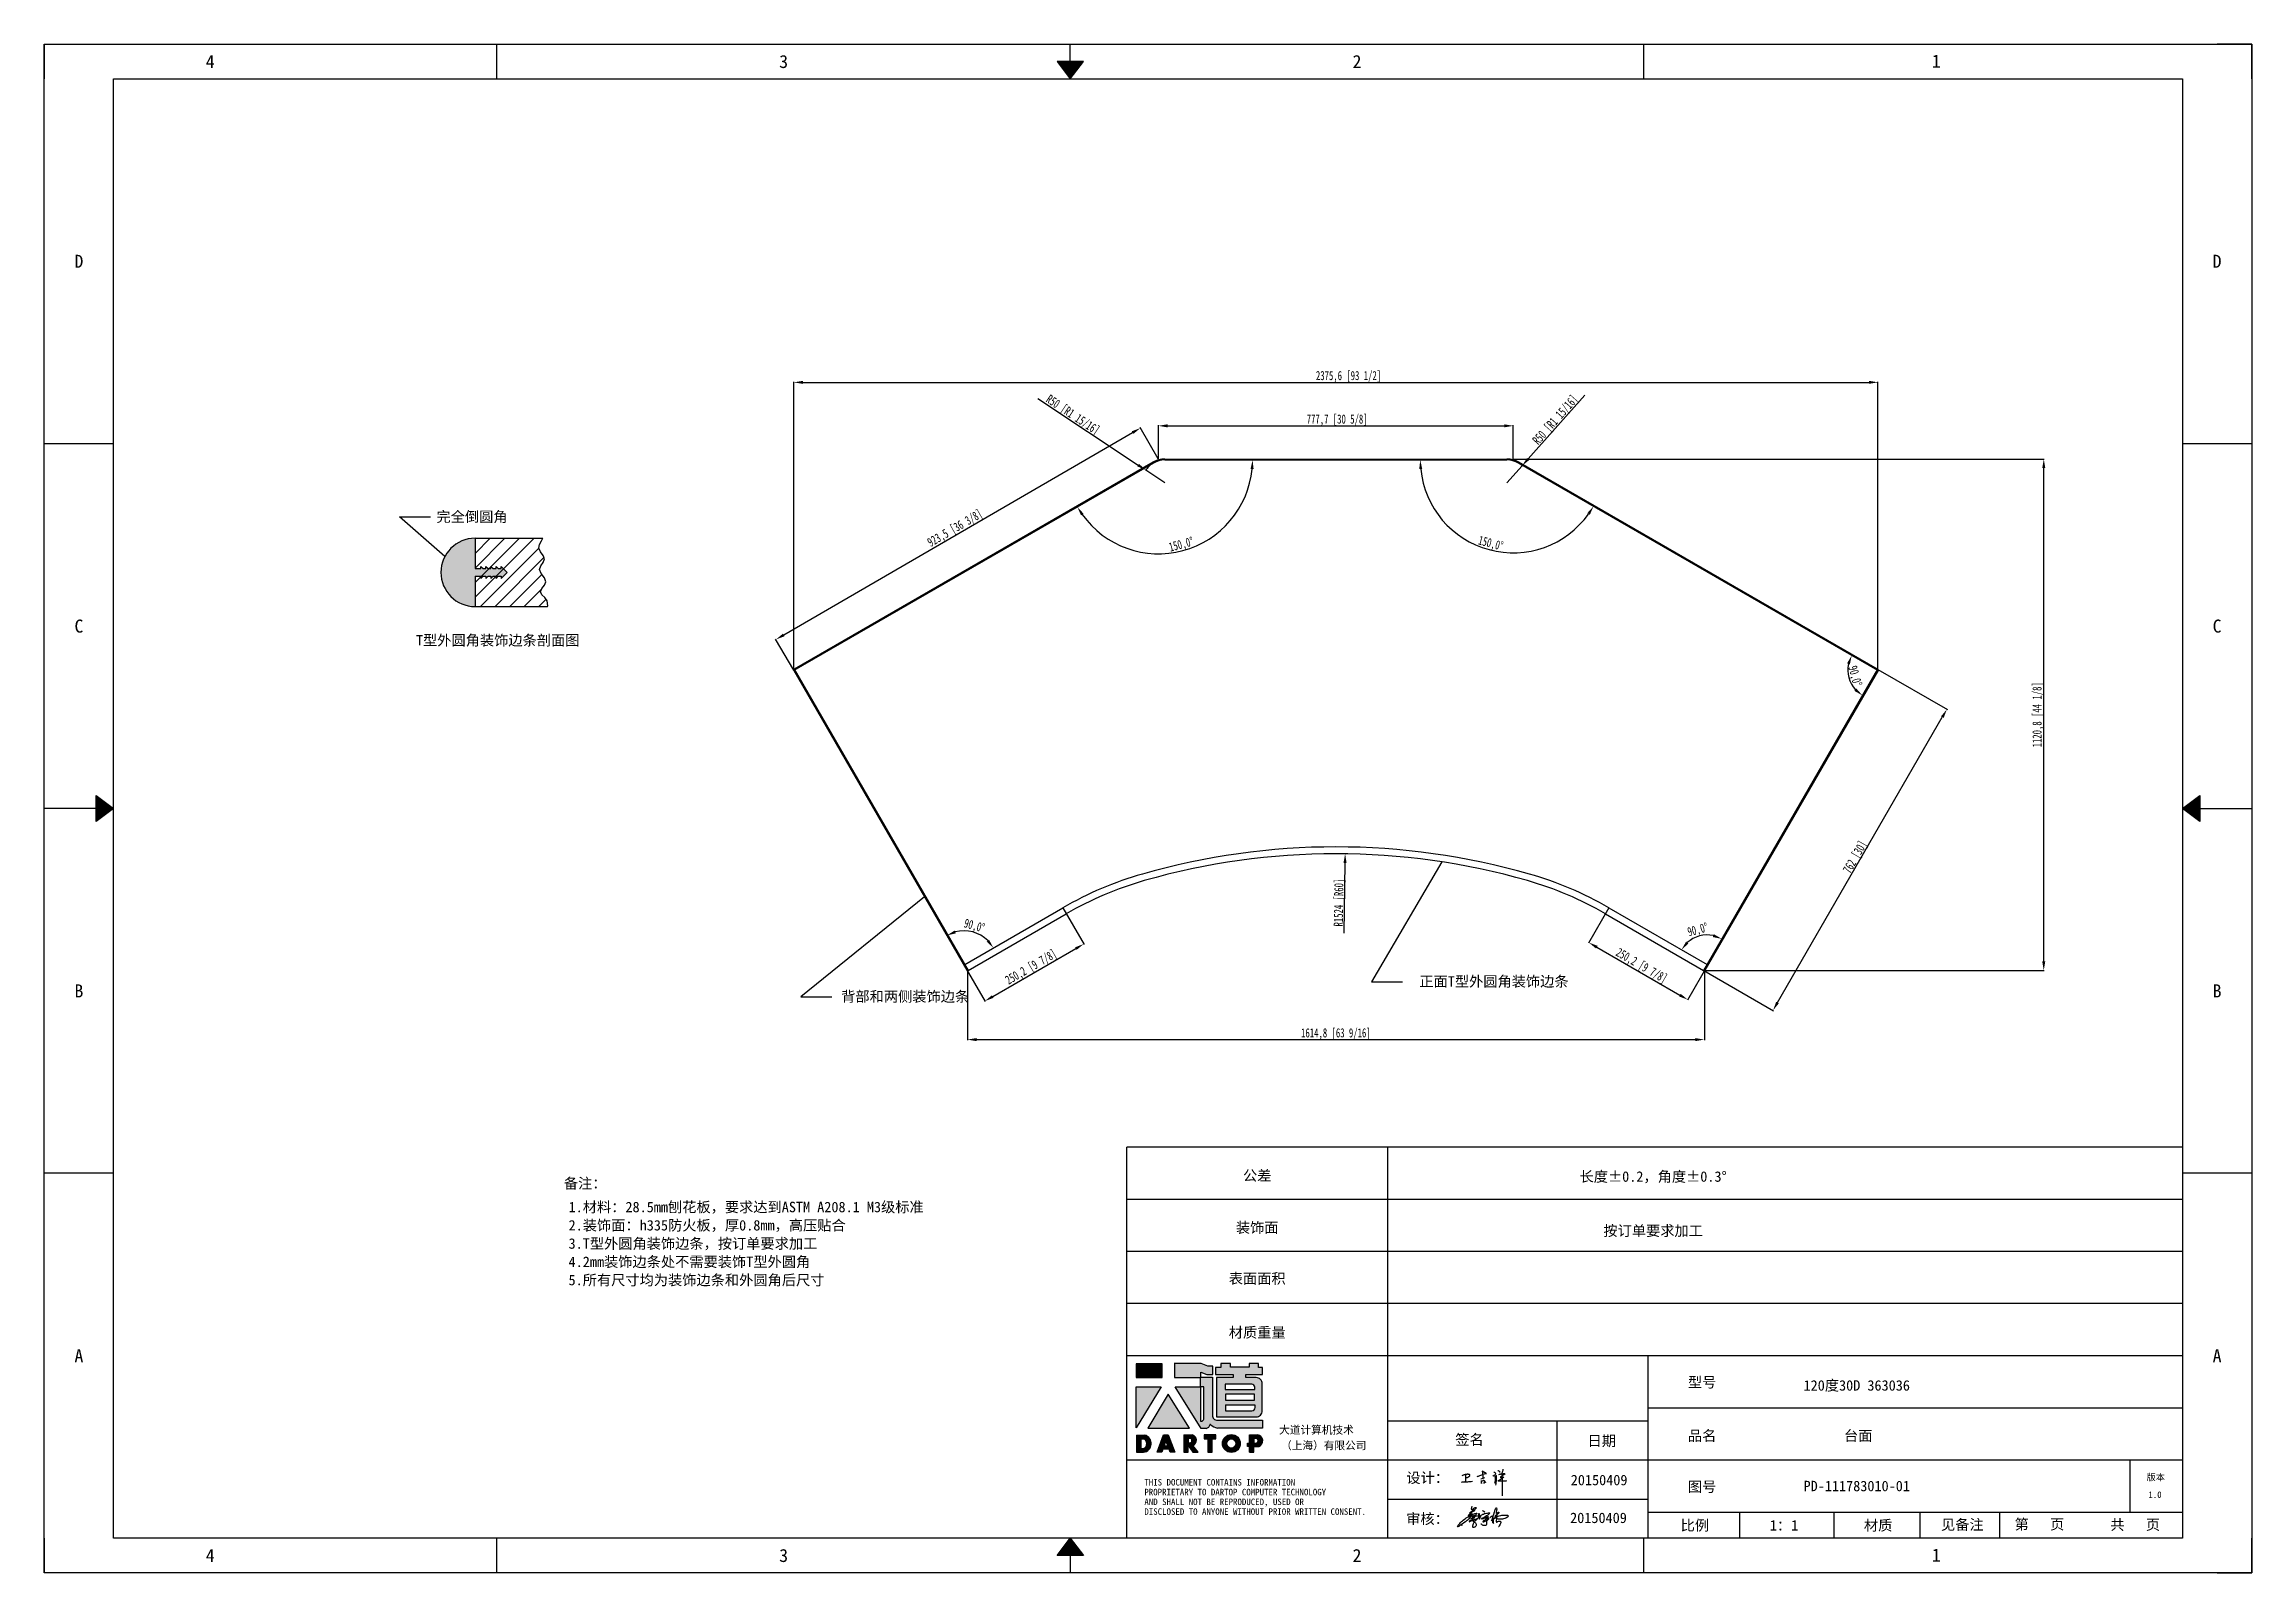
# Model space of a CAD drawing. Header units: inches. Extents: x 777 to 29406, y -38596 to 2393.
# Drawn here: x 24542 to 29380, y -38596 to -35246 of the extents above; entities that cross this region are included whole.
import ezdxf
from ezdxf.enums import TextEntityAlignment as Align

# ---------------------------------------------------------------- set-up
doc = ezdxf.new("R2010")
doc.units = ezdxf.units.IN
doc.header["$LTSCALE"] = 0.605
doc.header["$MEASUREMENT"] = 0
doc.header["$PDMODE"] = 3
doc.header["$PDSIZE"] = 0.25
doc.linetypes.add('DOT', pattern=[0.2, 0.1, -0.1])
doc.layers.get('0').update_dxf_attribs({"linetype": 'CONTINUOUS'})
doc.layers.get('Defpoints').update_dxf_attribs({"linetype": 'CONTINUOUS'})
for name, color, linetype in [('02-05848-001_DXF_HATCHING', 7, 'CONTINUOUS'), ('02-05848-001_DXF_TEXT', 7, 'CONTINUOUS'), ('02-05848-001DXF_CONTINUOUS_LINE', 7, 'CONTINUOUS'), ('4', 7, 'CONTINUOUS'), ('print', 30, 'CONTINUOUS')]:
    doc.layers.add(name, color=color, linetype=linetype)
doc.layers.add('dim', color=2, linetype='CONTINUOUS', lineweight=9)
doc.styles.add('Dartop', font='')
doc.styles.add('hzHT', font='simhei.ttf')
doc.styles.get("Standard").update_dxf_attribs({"font": 'txt', "width": 0.7})
doc.styles.get('Dartop').set_extended_font_data('FangSong_GB2312')
doc.dimstyles.new('ISO-25', dxfattribs={"dimtxt": 20, "dimasz": 20, "dimexe": 1.25, "dimexo": 0.625, "dimtad": 1, "dimdec": 1, "dimtxsty": 'Standard', "dimcen": 2.5, "dimadec": 0, "dimazin": 0, "dimtfac": 1, "dimtdec": 1, "dimtmove": 0, "dimatfit": 3, "dimfxl": 0, "dimarcsym": 0})
doc.dimstyles.get("Standard").update_dxf_attribs({"dimtxt": 0.1, "dimasz": 0.125, "dimexe": 0.18, "dimexo": 0.0625, "dimgap": 0.09, "dimtad": 0, "dimtih": 1, "dimtoh": 1, "dimdec": 3, "dimzin": 4, "dimdsep": 46, "dimtxsty": 'Standard', "dimblk": '_FILLED', "dimblk1": '_FILLED', "dimblk2": '_FILLED', "dimcen": 0.09, "dimadec": 0, "dimazin": 0, "dimtol": 1, "dimtp": 0.008, "dimtm": 0.008, "dimtfac": 1, "dimtdec": 3, "dimtofl": 0, "dimtmove": 0, "dimatfit": 3, "dimldrblk": '_FILLED', "dimfxl": 0, "dimtolj": 1, "dimtzin": 4, "dimarcsym": 0})

msp = doc.modelspace()

# ---------------------------------------------------------------- texts
at = {"color": 0}
for s, height, style, p in [('4', 28.55, 'Dartop', (24906.24, -35283.58)), ('3', 28.55, 'Dartop', (26162.62, -35283.58)), ('2', 28.55, 'Dartop', (27419, -35283.58)), ('1', 28.55, 'Dartop', (28688.4, -35282.68)), ('D', 28.55, 'Dartop', (24618.49, -35721.41)), ('D', 28.55, 'Dartop', (29303.58, -35721.41)), ('C', 28.55, 'Dartop', (24618.49, -36520.93)), ('C', 28.55, 'Dartop', (29303.58, -36520.93)), ('T型外圆角装饰边条剖面图', 22.8433, 'hzHT', (25536.16, -36551.94)), ('B', 28.55, 'Dartop', (24618.49, -37320.45)), ('B', 28.55, 'Dartop', (29303.58, -37320.45)), ('备注：', 22.843, 'hzHT', (25727.82, -37742.1)), ('公差', 22.843, 'hzHT', (27200.34, -37725.22)), ('长度%%P0.2，角度%%P0.3%%D', 22.8433, 'hzHT', (28067.89, -37727.28)), ('1.材料：28.5mm刨花板，要求达到ASTM A208.1 M3级标准', 22.8433, 'hzHT', (26080.51, -37794.08)), ('2.装饰面：h335防火板，厚0.8mm，高压贴合           ', 22.8433, 'hzHT', (26080.51, -37834.08)), ('装饰面', 22.843, 'hzHT', (27200.34, -37839.09)), ('3.T型外圆角装饰边条，按订单要求加工               ', 22.8433, 'hzHT', (26080.51, -37874.08)), ('按订单要求加工', 22.843, 'hzHT', (28067.89, -37846.06)), ('4.2mm装饰边条处不需要装饰T型外圆角                ', 22.8433, 'hzHT', (26080.51, -37914.08)), ('5.所有尺寸均为装饰边条和外圆角后尺寸              ', 22.8433, 'hzHT', (26080.51, -37954.08)), ('表面面积', 22.843, 'hzHT', (27200.34, -37950.76)), ('材质重量', 22.843, 'hzHT', (27200.34, -38069.01)), ('A', 28.55, 'Dartop', (24618.49, -38119.96)), ('A', 28.55, 'Dartop', (29303.58, -38119.96)), ('型号', 22.843, 'hzHT', (28175.23, -38178.07)), ('120度30D 363036', 22.8433, 'hzHT', (28513.98, -38185.07)), ('签名', 22.843, 'hzHT', (27665.49, -38303.71)), ('日期', 22.843, 'hzHT', (27955.34, -38306.52)), ('品名', 22.843, 'hzHT', (28175.23, -38295.34)), ('台面', 22.843, 'hzHT', (28517.17, -38295.34)), ('20150409', 22.843, 'hzHT', (27949.48, -38392.4)), ('图号', 22.843, 'hzHT', (28175.23, -38406.99)), ('PD-111783010-01', 22.8433, 'hzHT', (28513.98, -38405.5)), ('版本', 14.277, 'hzHT', (29169.22, -38386.3)), ('1.0', 14.277, 'Dartop', (29167.51, -38424.45)), ('20150409', 22.843, 'hzHT', (27948.12, -38475.28)), ('比例', 22.843, 'hzHT', (28159.3, -38491.76)), ('1：1', 22.843, 'hzHT', (28354.59, -38491.76)), ('材质', 22.843, 'hzHT', (28560.92, -38491.76)), ('见备注', 22.843, 'hzHT', (28745.45, -38490.09)), ('第   页', 22.843, 'hzHT', (28914.29, -38489.39)), ('共   页', 22.843, 'hzHT', (29124.13, -38490.22)), ('4', 28.55, 'Dartop', (24906.24, -38557.79)), ('3', 28.55, 'Dartop', (26162.62, -38557.79)), ('2', 28.55, 'Dartop', (27419, -38557.79)), ('1', 28.55, 'Dartop', (28688.4, -38556.89))]:
    msp.add_text(s, height=height, dxfattribs=dict(at, style=style)).set_placement(p, align=Align.MIDDLE_CENTER)
at = {"color": 0, "style": 'hzHT'}
for s, height, p in [('THIS DOCUMENT CONTAINS INFORMATION', 14.2771, (26953.09, -38404.5)), ('设计：', 22.843, (27527.11, -38398.88)), ('AND SHALL NOT BE REPRODUCED, USED OR', 14.2771, (26953.09, -38447.33)), ('DISCLOSED TO ANYONE WITHOUT PRIOR WRITTEN CONSENT.', 14.2771, (26953.09, -38468.75)), ('PROPRIETARY TO DARTOP COMPUTER TECHNOLOGY', 14.2771, (26953.09, -38425.92)), ('审核：', 22.843, (27526.77, -38488.83))]:
    msp.add_text(s, height=height, dxfattribs=at).set_placement(p)
at = {"layer": '4', "color": 0, "style": 'hzHT'}
for s, p in [('大道计算机技术', (27248.38, -38291.1)), ('（上海）有限公司', (27252.69, -38325.25))]:
    msp.add_text(s, height=17.132, dxfattribs=at).set_placement(p)
at = {"layer": 'dim', "color": 0, "style": 'hzHT'}
for s, height, p in [('完全倒圆角', 22.843, (25479.84, -36281.19)), ('正面T型外圆角装饰边条', 22.8433, (27719.17, -37299.58)), ('背部和两侧装饰边条', 22.843, (26429.03, -37332.64))]:
    msp.add_text(s, height=height, dxfattribs=at).set_placement(p, align=Align.MIDDLE_CENTER)

# ---------------------------------------------------------------- blocks, each defined once
blk = doc.blocks.new('_FILLED')
at = {"color": 0, "linetype": 'ByBlock'}
blk.add_solid([(0, 0), (-1, 0.16), (-1, -0.16)], dxfattribs=at)
blk = doc.blocks.new('*U5')
at = {"color": 254, "linetype": 'Continuous', "extrusion": (0, 0, -1)}
for points in [[(-17, 0.333), (-16.812, 0.25), (-17, 0.5)], [(-17, 0.333), (-17.188, 0.25), (-16.812, 0.25)], [(-17, 0.333), (-17, 0.5), (-17.188, 0.25)]]:
    blk.add_solid(points, dxfattribs=at)
blk = doc.blocks.new('*U4')
at = {"color": 254, "linetype": 'Continuous', "extrusion": (0, 0, -1)}
for points in [[(-33.167, 11), (-33, 11), (-33.25, 11.188)], [(-33.167, 11), (-33.25, 11.188), (-33.25, 10.812)], [(-33.167, 11), (-33.25, 10.812), (-33, 11)]]:
    blk.add_solid(points, dxfattribs=at)
blk = doc.blocks.new('*U6')
at = {"color": 254, "linetype": 'Continuous'}
for points in [[(17, 21.667), (17.188, 21.75), (16.812, 21.75)], [(17, 21.667), (16.812, 21.75), (17, 21.5)], [(17, 21.667), (17, 21.5), (17.188, 21.75)]]:
    blk.add_solid(points, dxfattribs=at)
blk = doc.blocks.new('*U3')
at = {"color": 254, "linetype": 'Continuous', "extrusion": (0, 0, -1)}
for points in [[(-0.833, 11), (-0.75, 10.812), (-0.75, 11.188)], [(-0.833, 11), (-0.75, 11.188), (-1, 11)], [(-0.833, 11), (-1, 11), (-0.75, 10.812)]]:
    blk.add_solid(points, dxfattribs=at)
blk = doc.blocks.new('dadao')
for p, q in [((48, 19.2), (44.9, 10.4)), ((44.9, 10.4), (51.2, 10.4)), ((51.2, 10.4), (48, 19.2))]:
    blk.add_line(p, q)
for points in [[(41.8, 121.6), (41.8, 143.7), (-0.4, 143.7), (-0.4, 121.6), (41.8, 121.6)], [(104.8, 122), (104.8, 130.3), (114.1, 126.3), (124.2, 126.3), (124.2, 139.6), (115.9, 139.6), (105.1, 143.9), (61.5, 143.9)], [(61.7, 144), (61.7, 121.3), (103.9, 121.3)], [(113.4, 38.7), (105.1, 38.7), (63, 106.5), (103.9, 106.5), (103.9, 120.9), (103.9, 121.3)], [(109.7, 53.6), (109.7, 106.2), (104.3, 106.2), (104.3, 50.4), (106.6, 50.4)], [(144.6, 94.4), (144.6, 84.8), (192, 84.8), (192, 94.1), (144.9, 94.1)], [(120.2, 45), (119.5, 45), (119.5, 44.6)], [(0, 28), (0, 0), (11.8, 0)], [(0.1, 28), (14, 28)], [(7.1, 21.8), (7.1, 6.1), (12, 6.1)], [(7.1, 21.8), (11.4, 21.8)], [(76.8, 28.2), (76.8, 0), (84.1, 0), (84.1, 11.1), (91.6, -0.1), (100.3, -0.1), (91.7, 11.1)], [(76.8, 28.2), (90.6, 28.2)], [(84, 22.7), (84, 15.3), (87.2, 15.3)], [(84, 22.7), (87.3, 22.7)], [(183.7, 0), (183.7, 9.6), (180.6, 9.6), (180.6, 14.9), (183.8, 14.9), (183.8, 28.1), (196.1, 28.1), (196.5, 28.1)], [(183.7, 0), (190.9, 0), (190.9, 9.6), (198.8, 9.6)], [(194.9, 22.3), (190.8, 22.3), (190.8, 15), (194.4, 15)]]:
    blk.add_lwpolyline(points)
blk.add_lwpolyline([(137.1, 144.2), (137.1, 137.9), (128.3, 137.9), (128.3, 126.5), (157.3, 126.5), (157.3, 121.5), (130.3, 121.5), (130.3, 57.5), (194.4, 57.5, 0.414214), (204.4, 67.5), (204.4, 111.3, 0.414214), (194.4, 121.3), (177.5, 121.3), (177.5, 126.3), (204.7, 126.3), (204.7, 137.7), (198.2, 137.7), (198.2, 143.9), (183.3, 143.9), (183.3, 138), (153, 138), (153, 144.2), (137.1, 144.2)], format="xyb", close=True)
for points in [[(104.8, 122), (123.4, 122), (123.4, 60, 0.414214), (131.4, 52), (204.8, 52), (204.8, 39.1), (131.7, 39.1)], [(144.3, 110.8), (144.3, 101.8), (192.3, 101.8), (192.3, 105.5, 0.414214), (187.3, 110.5), (144.3, 110.5)], [(144.6, 77), (144.6, 67.5), (187.6, 67.5, 0.414214), (192.6, 72.5), (192.6, 76.4), (144.6, 76.4)]]:
    blk.add_lwpolyline(points, format="xyb")
for points in [[(-0.3, 106.2), (40.4, 106.2), (-0.3, 39.7), (-0.3, 106.2)], [(51.7, 94.1), (18.4, 39.3), (86.2, 39.3)], [(43.8, 28.2), (51.8, 28.2), (62.6, -0.1), (55, -0.1), (53.2, 5), (42.9, 5), (41.1, 0), (33.6, 0)], [(110, 28.1), (110, 21.9), (116, 21.9), (116, -0.1), (123.2, -0.1), (123.2, 22), (129.2, 22), (129.2, 28.1), (110, 28.1)]]:
    blk.add_lwpolyline(points, close=True)
for radius in [14.5, 7.44]:
    blk.add_circle((154.2, 14.2), radius)
for centre, radius, start, end in [((99.2, 60.7), 12.6, 305.6399, 325.969), ((111.6, 46.7), 8.19, 282.9811, 347.6627), ((136, 61.7), 22.9, 226.7358, 259.3209), ((8.5, 13.9), 8.49, 294.2143, 69.7177), ((9.6, 14.2), 14.4, 278.6604, 72.3203), ((86.4, 19), 3.8, 282.527, 76.7196), ((88.6, 19.4), 8.95, 290.6073, 77.2124), ((193.7, 18.7), 3.8, 280.9891, 72.5513), ((195.7, 18.6), 9.51, 288.8959, 85.2442)]:
    blk.add_arc(centre, radius, start, end)
blk = doc.blocks.new('*D125')
at = {"layer": 'Defpoints', "color": 0}
for p in [(28560.5, -35986.7), (26184.9, -36616.8), (28560.5, -36616.8)]:
    blk.add_point(p, dxfattribs=at)
at = {"layer": 'dim', "color": 0, "lineweight": -2}
for p, q in [((26184.9, -36616.2), (26184.9, -35985.5)), ((26204.9, -35986.7), (28540.5, -35986.7)), ((28560.5, -36616.1), (28560.5, -35985.5))]:
    blk.add_line(p, q, dxfattribs=at)
at = {"layer": 'dim', "color": 0}
for points in [[(26204.9, -35983.4), (26204.9, -35990.1), (26184.9, -35986.7)], [(28540.5, -35983.4), (28540.5, -35990.1), (28560.5, -35986.7)]]:
    blk.add_solid(points, dxfattribs=at)
at = {"layer": 'dim', "color": 0, "insert": (27400.4, -35974.4), "char_height": 20, "attachment_point": 5, "rotation": 0.0004}
blk.add_mtext('2375,6 [93 1/2]', dxfattribs=at)
blk = doc.blocks.new('*D126')
at = {"layer": 'Defpoints', "color": 0}
for p in [(26944.4, -36086.9), (26983.8, -36154.8), (26185.1, -36618.3)]:
    blk.add_point(p, dxfattribs=at)
at = {"layer": 'dim', "color": 0, "lineweight": -2}
for p, q in [((26983.5, -36154.3), (26943.8, -36085.8)), ((26163, -36540.3), (26927.1, -36096.9)), ((26184.8, -36617.8), (26145, -36549.3))]:
    blk.add_line(p, q, dxfattribs=at)
at = {"layer": 'dim', "color": 0}
for points in [[(26925.4, -36094), (26928.8, -36099.8), (26944.4, -36086.9)], [(26161.3, -36537.4), (26164.6, -36543.2), (26145.7, -36550.3)]]:
    blk.add_solid(points, dxfattribs=at)
at = {"layer": 'dim', "color": 0, "insert": (26538.9, -36308), "char_height": 20, "attachment_point": 5, "rotation": 30.1245}
blk.add_mtext('923,5 [36 3/8]', dxfattribs=at)
blk = doc.blocks.new('*D122')
at = {"layer": 'Defpoints', "color": 0}
for p in [(27761.5, -36082), (26983.8, -36154.8), (27761.5, -36154.8)]:
    blk.add_point(p, dxfattribs=at)
at = {"layer": 'dim', "color": 0, "lineweight": -2}
for p, q in [((26983.8, -36154.2), (26983.8, -36080.8)), ((27003.8, -36082), (27741.5, -36082)), ((27761.5, -36154.2), (27761.5, -36080.8))]:
    blk.add_line(p, q, dxfattribs=at)
at = {"layer": 'dim', "color": 0}
for points in [[(27003.8, -36078.7), (27003.8, -36085.4), (26983.8, -36082)], [(27741.5, -36078.7), (27741.5, -36085.4), (27761.5, -36082)]]:
    blk.add_solid(points, dxfattribs=at)
at = {"layer": 'dim', "color": 0, "insert": (27375.5, -36069.7), "char_height": 20, "attachment_point": 5}
blk.add_mtext('777,7 [30 5/8]', dxfattribs=at)
blk = doc.blocks.new('*D123')
at = {"layer": 'Defpoints', "color": 0}
for p in [(26774, -37137.9), (26820.1, -37217.7), (26557.3, -37263)]:
    blk.add_point(p, dxfattribs=at)
at = {"layer": 'dim', "color": 0, "lineweight": -2}
for p, q in [((26774.3, -37138.4), (26820.8, -37218.8)), ((26620.8, -37332.9), (26802.8, -37227.7)), ((26557.6, -37263.5), (26604.1, -37343.9))]:
    blk.add_line(p, q, dxfattribs=at)
at = {"layer": 'dim', "color": 0}
for points in [[(26801.2, -37224.9), (26804.5, -37230.6), (26820.1, -37217.7)], [(26619.1, -37330), (26622.4, -37335.7), (26603.4, -37342.9)]]:
    blk.add_solid(points, dxfattribs=at)
at = {"layer": 'dim', "color": 0, "insert": (26705.6, -37269.7), "char_height": 20, "attachment_point": 5, "rotation": 30}
blk.add_mtext('250,2 [9 7/8]', dxfattribs=at)
blk = doc.blocks.new('*D124')
at = {"layer": 'Defpoints', "color": 0}
for p in [(27971.4, -37137.9), (28188.1, -37263), (28143.8, -37339.7)]:
    blk.add_point(p, dxfattribs=at)
at = {"layer": 'dim', "color": 0, "lineweight": -2}
for p, q in [((27971.1, -37138.4), (27926.5, -37215.7)), ((27944.4, -37224.6), (28126.5, -37329.7)), ((28187.8, -37263.5), (28143.2, -37340.8))]:
    blk.add_line(p, q, dxfattribs=at)
at = {"layer": 'dim', "color": 0}
for points in [[(27946.1, -37221.7), (27942.7, -37227.5), (27927.1, -37214.6)], [(28128.1, -37326.8), (28124.8, -37332.6), (28143.8, -37339.7)]]:
    blk.add_solid(points, dxfattribs=at)
at = {"layer": 'dim', "color": 0, "insert": (28041.6, -37266.5), "char_height": 20, "attachment_point": 5, "rotation": 330}
blk.add_mtext('250,2 [9 7/8]', dxfattribs=at)
blk = doc.blocks.new('*D127')
at = {"layer": 'Defpoints', "color": 0}
for p in [(28559.5, -36615.6), (28711.5, -36703.3), (28178.6, -37275.5)]:
    blk.add_point(p, dxfattribs=at)
at = {"layer": 'dim', "color": 0, "lineweight": -2}
for p, q in [((28560.1, -36615.9), (28712.5, -36703.9)), ((28340.5, -37345.9), (28701.5, -36720.6)), ((28179.1, -37275.8), (28331.6, -37363.8))]:
    blk.add_line(p, q, dxfattribs=at)
at = {"layer": 'dim', "color": 0}
for points in [[(28698.6, -36718.9), (28704.4, -36722.2), (28711.5, -36703.3)], [(28337.6, -37344.2), (28343.4, -37347.5), (28330.5, -37363.2)]]:
    blk.add_solid(points, dxfattribs=at)
at = {"layer": 'dim', "color": 0, "insert": (28511.8, -37027.9), "char_height": 20, "attachment_point": 5, "rotation": 60.0028}
blk.add_mtext('762 [30]', dxfattribs=at)
blk = doc.blocks.new('*D128')
at = {"layer": 'Defpoints', "color": 0}
for p in [(27761.5, -36154.8), (28923.8, -36154.8), (28180.1, -37275.7)]:
    blk.add_point(p, dxfattribs=at)
at = {"layer": 'dim', "color": 0, "lineweight": -2}
for p, q in [((27762.2, -36154.8), (28925, -36154.8)), ((28923.8, -37255.7), (28923.8, -36174.8)), ((28180.7, -37275.7), (28925, -37275.7))]:
    blk.add_line(p, q, dxfattribs=at)
at = {"layer": 'dim', "color": 0}
for points in [[(28920.4, -36174.8), (28927.1, -36174.8), (28923.8, -36154.8)], [(28920.4, -37255.7), (28927.1, -37255.7), (28923.8, -37275.7)]]:
    blk.add_solid(points, dxfattribs=at)
at = {"layer": 'dim', "color": 0, "insert": (28911.5, -36715.3), "char_height": 20, "attachment_point": 5, "rotation": 90}
blk.add_mtext('1120,8 [44 1/8]', dxfattribs=at)
blk = doc.blocks.new('*D129')
at = {"layer": 'Defpoints', "color": 0}
for p in [(26972.8, -36163.5), (26997.8, -36156.8), (27747.6, -36156.8), (26948.7, -36359.4), (26185.1, -36618.3)]:
    blk.add_point(p, dxfattribs=at)
at = {"layer": 'dim', "color": 0, "lineweight": -2}
blk.add_arc((26984.4, -36156.8), 205.7, 215.5726, 354.4274, dxfattribs=at)
at = {"layer": 'dim', "color": 0}
for points in [[(27185.8, -36176.6), (27192.5, -36177), (27190.1, -36156.8)], [(26814.3, -36278.3), (26819.9, -36274.7), (26806.2, -36259.7)]]:
    blk.add_solid(points, dxfattribs=at)
at = {"layer": 'dim', "color": 0, "insert": (27034.5, -36343.7), "char_height": 20, "attachment_point": 5, "rotation": 15}
blk.add_mtext('150,0°', dxfattribs=at)
blk = doc.blocks.new('*D130')
at = {"layer": 'Defpoints', "color": 0}
for p in [(26997.8, -36156.8), (27747.6, -36156.8), (27772.6, -36163.5), (27630.3, -36312.6), (28560.3, -36618.3)]:
    blk.add_point(p, dxfattribs=at)
at = {"layer": 'dim', "color": 0, "lineweight": -2}
blk.add_arc((27761, -36156.8), 203.4, 185.6364, 324.3633, dxfattribs=at)
at = {"layer": 'dim', "color": 0}
for points in [[(27555.3, -36177), (27561.9, -36176.6), (27557.6, -36156.8)], [(27923.5, -36273.5), (27929.1, -36277.1), (27937.1, -36258.5)]]:
    blk.add_solid(points, dxfattribs=at)
at = {"layer": 'dim', "color": 0, "insert": (27711.5, -36341.4), "char_height": 20, "attachment_point": 5, "rotation": 344.9999}
blk.add_mtext('150,0°', dxfattribs=at)
blk = doc.blocks.new('*D132')
at = {"layer": 'Defpoints', "color": 0}
for p in [(26565.3, -37275.7), (28180.1, -37275.7), (28180.1, -37427.2)]:
    blk.add_point(p, dxfattribs=at)
at = {"layer": 'dim', "color": 0, "lineweight": -2}
for p, q in [((26565.3, -37276.3), (26565.3, -37428.4)), ((28180.1, -37276.3), (28180.1, -37428.4)), ((26585.3, -37427.2), (28160.1, -37427.2))]:
    blk.add_line(p, q, dxfattribs=at)
at = {"layer": 'dim', "color": 0}
for points in [[(26585.3, -37423.8), (26585.3, -37430.5), (26565.3, -37427.2)], [(28160.1, -37423.8), (28160.1, -37430.5), (28180.1, -37427.2)]]:
    blk.add_solid(points, dxfattribs=at)
at = {"layer": 'dim', "color": 0, "insert": (27372.7, -37414.9), "char_height": 20, "attachment_point": 5}
blk.add_mtext('1614,8 [63 9/16]', dxfattribs=at)
blk = doc.blocks.new('*D133')
at = {"layer": 'Defpoints', "color": 0}
for p in [(26956.2, -36179.1), (26997.8, -36206.8)]:
    blk.add_point(p, dxfattribs=at)
at = {"layer": 'dim', "color": 0, "lineweight": -2}
for p, q in [((26720, -36021.9), (26939.5, -36168)), ((26997.8, -36206.8), (26956.2, -36179.1))]:
    blk.add_line(p, q, dxfattribs=at)
blk.add_arc((26997.8, -36206.8), 50, 120.7162, 147.7818, dxfattribs=at)
at = {"layer": 'dim', "color": 0}
blk.add_solid([(26941.4, -36165.3), (26937.7, -36170.8), (26956.2, -36179.1)], dxfattribs=at)
at = {"layer": 'dim', "color": 0, "insert": (26795.4, -36059.3), "char_height": 20, "attachment_point": 5, "rotation": 326.3494}
blk.add_mtext('R50 [R1 15/16]', dxfattribs=at)
blk = doc.blocks.new('*D134')
at = {"layer": 'Defpoints', "color": 0}
for p in [(27780.8, -36169.4), (27747.6, -36206.8)]:
    blk.add_point(p, dxfattribs=at)
at = {"layer": 'dim', "color": 0, "lineweight": -2}
for p, q in [((27918.2, -36014.7), (27794.1, -36154.5)), ((27747.6, -36206.8), (27780.8, -36169.4))]:
    blk.add_line(p, q, dxfattribs=at)
blk.add_arc((27747.6, -36206.8), 50, 46.9597, 59.2835, dxfattribs=at)
at = {"layer": 'dim', "color": 0}
blk.add_solid([(27791.6, -36152.3), (27796.6, -36156.7), (27780.8, -36169.4)], dxfattribs=at)
at = {"layer": 'dim', "color": 0, "insert": (27854.8, -36070.1), "char_height": 20, "attachment_point": 5, "rotation": 48.3921}
blk.add_mtext('R50 [R1 15/16]', dxfattribs=at)
blk = doc.blocks.new('*D136')
at = {"layer": 'Defpoints', "color": 0}
for p in [(26108.1, -36484.9), (26488.1, -37143.1), (26774.3, -37138.4), (26595, -37198.8), (26559.4, -37262.5)]:
    blk.add_point(p, dxfattribs=at)
at = {"layer": 'dim', "color": 0, "lineweight": -2}
blk.add_line((26488.4, -37143.7), (26520.9, -37199.9), dxfattribs=at)
blk.add_arc((26557.6, -37263.5), 74.7, 45.3813, 104.6187, dxfattribs=at)
at = {"layer": 'dim', "color": 0}
for points in [[(26540, -37194.3), (26537.5, -37188.1), (26520.3, -37198.8)], [(26612.7, -37208.3), (26607.5, -37212.4), (26622.3, -37226.2)]]:
    blk.add_solid(points, dxfattribs=at)
at = {"layer": 'dim', "color": 0, "insert": (26580.1, -37179.5), "char_height": 20, "attachment_point": 5, "rotation": 345}
blk.add_mtext('90,0°', dxfattribs=at)
blk = doc.blocks.new('*D137')
at = {"layer": 'Defpoints', "color": 0}
for p in [(28635.6, -36483.9), (27971.1, -37138.4), (28186, -37197.9), (28178.6, -37275.5), (28187.8, -37263.5)]:
    blk.add_point(p, dxfattribs=at)
at = {"layer": 'dim', "color": 0, "lineweight": -2}
blk.add_arc((28186, -37262.5), 64.6, 77.7994, 132.202, dxfattribs=at)
at = {"layer": 'dim', "color": 0}
for points in [[(28200.9, -37196.2), (28198.5, -37202.4), (28218.4, -37206.5)], [(28145.2, -37216.7), (28140, -37212.5), (28130.1, -37230.2)]]:
    blk.add_solid(points, dxfattribs=at)
at = {"layer": 'dim', "color": 0, "insert": (28166.1, -37188.2), "char_height": 20, "attachment_point": 5, "rotation": 15.0007}
blk.add_mtext('90,0°', dxfattribs=at)
blk = doc.blocks.new('*D138')
at = {"layer": 'Defpoints', "color": 0}
for p in [(27772.6, -36163.5), (28494.4, -36617.3), (28559.6, -36615.6), (28560.3, -36618.3), (28102.6, -37407.1)]:
    blk.add_point(p, dxfattribs=at)
at = {"layer": 'dim', "color": 0, "lineweight": -2}
blk.add_arc((28558.6, -36617.3), 64.2, 167.9319, 222.0678, dxfattribs=at)
at = {"layer": 'dim', "color": 0}
for points in [[(28492.7, -36602.7), (28498.9, -36605.1), (28503, -36585.2)], [(28513, -36657.7), (28508.8, -36662.9), (28526.5, -36672.9)]]:
    blk.add_solid(points, dxfattribs=at)
at = {"layer": 'dim', "color": 0, "insert": (28508.4, -36630.7), "char_height": 20, "attachment_point": 5, "rotation": 284.9999}
blk.add_mtext('90,0°', dxfattribs=at)
blk = doc.blocks.new('h')
for p, q in [((20768.1, -2360.9), (20773, -2359.1)), ((20769.5, -2366.9), (20769.8, -2370.6)), ((20769.8, -2370.6), (20770.9, -2378)), ((20770.9, -2378), (20771.5, -2370.6)), ((20772.4, -2369.3), (20774.9, -2367.8)), ((20773, -2359.1), (20784.1, -2355.2)), ((20773.3, -2331.8), (20775.3, -2338.7)), ((20789.1, -2340.9), (20773.5, -2331.9)), ((20775.3, -2338.7), (20775.6, -2351.2)), ((20775.6, -2351.2), (20775.5, -2357.3)), ((20782.2, -2369.2), (20780, -2377.1)), ((20780, -2377.1), (20788.3, -2371.3)), ((20780.1, -2366.4), (20780.8, -2366.4)), ((20781.9, -2367.4), (20782.2, -2369.2)), ((20845.7, -2343.5), (20848.4, -2353)), ((20848.9, -2370.3), (20847.9, -2424)), ((20848.4, -2353), (20848.9, -2370.3))]:
    blk.add_line(p, q)
for points in [[(20696.6, -2372.4, 0.002073), (20710.6, -2371.9, 0.016137), (20719.6, -2371.3, 0.008314), (20736.9, -2369.3)], [(20699.1, -2348.2, -0.029745), (20704.6, -2345.4, -0.046842), (20708.4, -2344.2, -0.00919), (20714.3, -2343, -0.018517), (20717.2, -2342.5, -0.037841), (20720.3, -2342.4, -0.039541), (20723.2, -2342.8, -0.149785), (20726, -2344.3, -0.204935), (20726.9, -2346.6, -0.074872), (20726.5, -2348.3, -0.061615), (20725.6, -2350.3, -0.034204), (20723.8, -2352.6, -0.045776), (20722.3, -2354.1, -0.054985), (20720.4, -2355.3, -0.036348), (20717.3, -2356.5, -0.067752), (20715.7, -2356.8, -0.043553), (20713.2, -2356.7)], [(20755, -2351.9, -0.024077), (20759.9, -2350.1, -0.013147), (20768.7, -2346.5, -0.00522), (20775.4, -2344.1, -0.018517), (20777.3, -2343.4, -0.008274), (20786.3, -2341, -0.039541), (20788.3, -2340.8, -0.079216), (20789.4, -2341, -0.204935)], [(20813.5, -2350.1, 0.007348), (20815.9, -2348.7, 0.008421), (20818, -2347.3, 0.009459), (20819.7, -2346.2, -0.016325), (20820.7, -2345.5, -0.173771), (20821.8, -2345.3, -0.085159), (20823.9, -2346, -0.125883), (20826, -2347.9, -0.160659), (20826.6, -2350.1, -0.010447), (20826.5, -2352.3, -0.008247), (20826.2, -2355.1, -0.002698), (20825.3, -2374, 0.001562), (20823.9, -2383.7, 0.016137)], [(20816.8, -2335, -0.053561), (20819.6, -2336.1, -0.075272), (20821.3, -2337.3, -0.005295), (20822.5, -2338.5, -0.009337), (20823.1, -2339.1, -0.026146), (20823.7, -2339.8, -0.016644), (20824.5, -2340.9)], [(20832.1, -2329.2, -0.053561), (20834.9, -2330.3, -0.075272), (20836.7, -2331.5, -0.005295), (20837.8, -2332.6, -0.009337), (20838.5, -2333.3, -0.026146), (20839, -2334, -0.016644), (20839.8, -2335.1)], [(20836, -2343.7, -0.02797), (20842.1, -2342.6, -0.048868), (20845.6, -2342.2, -0.00919), (20851.1, -2341.4, -0.018517), (20853.9, -2341.1, -0.037841), (20856.7, -2341.2, -0.039541), (20859.4, -2341.6, -0.018282), (20840.6, -2354.7, -0.000937)], [(20847.6, -2340.2, 0.021784), (20849.6, -2335.9, 0.028296), (20850.8, -2332.4, 0.008136), (20851.9, -2328.2, 0.028913), (20852.2, -2327, 0.08193), (20852.1, -2325.9, 0.075058), (20851.7, -2324.7, 0.275043)]]:
    blk.add_lwpolyline(points, format="xyb")
for points in [[(20711.3, -2343.5), (20711.3, -2343.5), (20711.5, -2355.8), (20710.7, -2368), (20710.6, -2371.9)], [(20821.5, -2350.6), (20822.4, -2359.2), (20822.2, -2364.9), (20821.7, -2369), (20821.3, -2376.3), (20823.6, -2368.5), (20827.2, -2366.3), (20829.5, -2366.3)], [(20840.6, -2354.7), (20850, -2354.7), (20855, -2354.3), (20845.9, -2361.1), (20840.5, -2364), (20833, -2367.5), (20863.2, -2367.4), (20865.9, -2367.3)]]:
    blk.add_lwpolyline(points)
for centre, radius, start, end in [((20773.7, -2371.2), 2.3, 121.9907, 163.60158), ((20787.5, -2406), 40.3, 100.61827, 108.24823), ((20780.8, -2367.6), 1.15, 9.4675, 90)]:
    blk.add_arc(centre, radius, start, end)
blk = doc.blocks.new('CAIYUQIANG')
for p, q in [((27651.9, -25059.4), (27654.7, -25057.2)), ((27654.7, -25057.2), (27656.5, -25055.9)), ((27656.5, -25055.9), (27658.3, -25054.6)), ((27658.3, -25054.6), (27659.6, -25053.7)), ((27659.6, -25053.7), (27662.2, -25052.1)), ((27663.6, -25056.9), (27660.6, -25059.8)), ((27662.2, -25052.1), (27664.9, -25050.5)), ((27662.9, -25048.8), (27669.7, -25045.8)), ((27663.2, -25048.6), (27662.9, -25048.8)), ((27663.6, -25048.1), (27663.2, -25048.6)), ((27665.3, -25046.6), (27663.6, -25048.1)), ((27666.3, -25053.5), (27663.6, -25056.9)), ((27664.9, -25050.5), (27668.5, -25048.7)), ((27667.4, -25044.9), (27665.3, -25046.6)), ((27675.7, -25037.4), (27665.9, -25043)), ((27665.9, -25043), (27677.3, -25038.1)), ((27668.2, -25051.4), (27666.3, -25053.5)), ((27670.6, -25042.2), (27667.4, -25044.9)), ((27670.9, -25048.6), (27668.2, -25051.4)), ((27668.5, -25048.7), (27673.6, -25046.3)), ((27668.6, -25056), (27674.9, -25053.6)), ((27672.1, -25054.2), (27668.6, -25056)), ((27670.4, -25028.6), (27669.5, -25034.5)), ((27669.5, -25034.5), (27670.5, -25036.5)), ((27669.7, -25045.8), (27671.3, -25045.2)), ((27672, -25057.1), (27670.3, -25058.4)), ((27670.5, -25036.5), (27674.7, -25033.4)), ((27677.3, -25038.1), (27670.6, -25042.2)), ((27671.5, -25047.3), (27670.9, -25048.6)), ((27671.2, -25051), (27679.4, -25049.8)), ((27674.1, -25050.1), (27671.2, -25051)), ((27671.3, -25045.2), (27672.1, -25045.7)), ((27672.1, -25046.2), (27671.5, -25047.3)), ((27673.8, -25055.8), (27672, -25057.1)), ((27672.1, -25045.7), (27672.1, -25046.2)), ((27675.9, -25052.3), (27672.1, -25054.2)), ((27673.6, -25046.3), (27677.4, -25044.5)), ((27676.2, -25054), (27673.8, -25055.8)), ((27676.5, -25048.8), (27674.1, -25050.1)), ((27674.7, -25033.4), (27678, -25031.9)), ((27674.9, -25053.6), (27676.8, -25053.2)), ((27675.5, -25058), (27677.9, -25056.9)), ((27679.9, -25033), (27675.7, -25037.4)), ((27678.6, -25051.7), (27675.9, -25052.3)), ((27677.2, -25053.4), (27676.2, -25054)), ((27679.1, -25047.4), (27676.5, -25048.8)), ((27676.8, -25053.2), (27677.2, -25053.4)), ((27677.4, -25044.5), (27680, -25043.8)), ((27677.9, -25056.9), (27680, -25056.9)), ((27678, -25031.9), (27679.7, -25031.6)), ((27683.3, -25050.5), (27678.6, -25051.7)), ((27680, -25057.5), (27679, -25057.7)), ((27680.6, -25045.9), (27679.1, -25047.4)), ((27679.4, -25049.8), (27681.5, -25049.6)), ((27679.7, -25031.6), (27680.1, -25032.2)), ((27680.1, -25032.2), (27679.9, -25033)), ((27680, -25043.8), (27681.2, -25043.8)), ((27680, -25056.9), (27680.5, -25057.1)), ((27680.5, -25057.1), (27680, -25057.5)), ((27681.2, -25044.7), (27680.6, -25045.9)), ((27680.6, -25058.4), (27681.3, -25057.6)), ((27681.2, -25043.8), (27681.2, -25044.7)), ((27681.3, -25057.6), (27682.9, -25055.7)), ((27681.5, -25049.6), (27682.7, -25049.7)), ((27682.7, -25049.7), (27683.3, -25050.5)), ((27682.9, -25055.7), (27683.9, -25054.7)), ((27683.9, -25054.7), (27684.6, -25054)), ((27684.6, -25054), (27685.6, -25053.1)), ((27685.6, -25053.1), (27686, -25048.7)), ((27686, -25048.7), (27686.1, -25046.8)), ((27686.1, -25046.8), (27686.2, -25045.4)), ((27686.2, -25045.4), (27686.3, -25045)), ((27686.3, -25045), (27686.6, -25045)), ((27686.6, -25045), (27686.7, -25045.1)), ((27686.7, -25045.1), (27686.9, -25049.2)), ((27686.9, -25049.2), (27686.9, -25051.7)), ((27686.9, -25051.7), (27686.9, -25054.8)), ((27686.9, -25054.8), (27686.9, -25055.8)), ((27686.9, -25055.8), (27687, -25056.5)), ((27687, -25056.5), (27687.2, -25056.9)), ((27687.2, -25056.9), (27687.5, -25056.9)), ((27687.5, -25056.9), (27687.8, -25056.5)), ((27687.8, -25056.5), (27688, -25055.9)), ((27688, -25055.9), (27688.6, -25054.6)), ((27688.6, -25054.6), (27689.1, -25053.3)), ((27689.1, -25053.3), (27689.5, -25052.1)), ((27689.5, -25052.1), (27690.2, -25050.1)), ((27690.2, -25050.1), (27690.5, -25049.4)), ((27690.5, -25049.4), (27691.2, -25048.7)), ((27691.2, -25048.7), (27693.8, -25046.9)), ((27692.5, -25055.7), (27691.9, -25055.8)), ((27691.9, -25055.8), (27691.9, -25056.2)), ((27691.9, -25056.2), (27693.4, -25056.2)), ((27693.9, -25055.2), (27692.5, -25055.7)), ((27693.4, -25056.2), (27695.2, -25055.9)), ((27693.8, -25046.9), (27694.7, -25046.4)), ((27697.3, -25053.7), (27693.9, -25055.2)), ((27694.7, -25046.4), (27695.8, -25045.9)), ((27695.2, -25055.9), (27696.4, -25055.5)), ((27695.8, -25045.9), (27698.2, -25045)), ((27696.4, -25055.5), (27698.6, -25054.5)), ((27700.1, -25052.2), (27697.3, -25053.7)), ((27700.7, -25057.4), (27698, -25059.9)), ((27698.2, -25045), (27699.9, -25044.7)), ((27698.6, -25054.5), (27700.1, -25053.8)), ((27699.9, -25044.7), (27702.8, -25044)), ((27703.1, -25050.1), (27700.1, -25052.2)), ((27700.1, -25053.8), (27701.4, -25053.2)), ((27703.2, -25055.4), (27700.7, -25057.4)), ((27701.4, -25053.2), (27703, -25052.5)), ((27702.8, -25044), (27704.8, -25043.7)), ((27703, -25052.5), (27704.6, -25051.8)), ((27705.3, -25048.2), (27703.1, -25050.1)), ((27705.1, -25053.8), (27703.2, -25055.4)), ((27703.9, -25057), (27703.5, -25058.1)), ((27704.3, -25056.3), (27703.9, -25057)), ((27704.9, -25055.3), (27704.3, -25056.3)), ((27704.6, -25051.8), (27705.9, -25051.1)), ((27704.8, -25043.7), (27707, -25043.4)), ((27705.1, -25055), (27704.9, -25055.3)), ((27706, -25052.8), (27705.1, -25053.8)), ((27706.3, -25055), (27705.1, -25055)), ((27708, -25045.9), (27705.3, -25048.2)), ((27705.9, -25051.1), (27706.4, -25051.1)), ((27706.6, -25051.6), (27706, -25052.8)), ((27706.8, -25055.3), (27706.3, -25055)), ((27706.4, -25051.1), (27706.6, -25051.6)), ((27706.4, -25057.7), (27707.4, -25057)), ((27707.5, -25055.8), (27706.8, -25055.3)), ((27707, -25043.4), (27708, -25043.4)), ((27707.4, -25057), (27707.8, -25056.8)), ((27707.8, -25056.8), (27707.5, -25055.8)), ((27708, -25043.4), (27709, -25043.5)), ((27710.1, -25044), (27708, -25045.9)), ((27709, -25043.5), (27709.7, -25043.8)), ((27709.7, -25043.8), (27710.1, -25044)), ((27710, -25054.2), (27711.2, -25052.7)), ((27711.2, -25052.7), (27712.6, -25051.4)), ((27712.6, -25051.4), (27713.4, -25050.9)), ((27713.4, -25050.9), (27714.2, -25050.8)), ((27714.2, -25050.8), (27715, -25050.8)), ((27715, -25056.9), (27714.3, -25058.6)), ((27715, -25050.8), (27715.4, -25050.8)), ((27715.5, -25055.4), (27715, -25056.9)), ((27715.4, -25050.8), (27715.6, -25051)), ((27715.9, -25053.9), (27715.5, -25055.4)), ((27715.6, -25051), (27715.8, -25051.2)), ((27715.8, -25051.2), (27715.9, -25051.2)), ((27715.9, -25051.2), (27716, -25051.4)), ((27716, -25053.3), (27715.9, -25053.9)), ((27716, -25051.4), (27716, -25051.4)), ((27716, -25051.4), (27716, -25051.5)), ((27716, -25051.5), (27716.1, -25051.6)), ((27716.1, -25052.4), (27716, -25053.3)), ((27716.1, -25051.6), (27716.1, -25051.8)), ((27716.1, -25051.8), (27716.1, -25052.4)), ((27717.1, -25058.6), (27717.2, -25057.5)), ((27717.2, -25057.5), (27717.7, -25052.4)), ((27717.7, -25050), (27718.5, -25046)), ((27717.7, -25052.4), (27717.7, -25050)), ((27718.5, -25046), (27720.2, -25040.9)), ((27719, -25056.7), (27720.6, -25055.2)), ((27719, -25056.7), (27720.6, -25055.4)), ((27720.6, -25055.4), (27719, -25056.7)), ((27719.4, -25056.1), (27719, -25056.7)), ((27720.3, -25054.8), (27719.4, -25056.1)), ((27720.2, -25040.9), (27720.7, -25039.5)), ((27721, -25053.7), (27720.3, -25054.8)), ((27720.6, -25055.2), (27721.9, -25054.1)), ((27720.7, -25039.5), (27721.2, -25038)), ((27722.6, -25051.2), (27721, -25053.7)), ((27721.2, -25038), (27721.6, -25036.6)), ((27721.6, -25036.6), (27722.4, -25034.9)), ((27721.8, -25052.4), (27722.1, -25051.2)), ((27721.9, -25054.1), (27721.8, -25052.4)), ((27721.9, -25054.1), (27723.5, -25052.8)), ((27722.2, -25054.5), (27721.9, -25054.1)), ((27722.1, -25051.2), (27722.6, -25049.3)), ((27723.2, -25055.7), (27722.2, -25054.5)), ((27722.4, -25034.9), (27723.3, -25033.3)), ((27722.6, -25049.3), (27723.4, -25048.2)), ((27723.9, -25049.1), (27722.6, -25051.2)), ((27725.1, -25056.1), (27723.2, -25055.7)), ((27723.3, -25033.3), (27723.8, -25032.7)), ((27723.4, -25048.2), (27724, -25048.2)), ((27723.5, -25052.8), (27725.7, -25051.8)), ((27723.8, -25032.7), (27724.4, -25032.7)), ((27724.9, -25047.9), (27723.9, -25049.1)), ((27724.2, -25041.9), (27724, -25042.9)), ((27724, -25042.9), (27724, -25043.8)), ((27724, -25043.8), (27724.5, -25044.5)), ((27724, -25048.2), (27725, -25049.3)), ((27724.3, -25057.3), (27724.1, -25059.8)), ((27724.7, -25038.7), (27724.2, -25041.9)), ((27724.8, -25054.3), (27724.3, -25057.3)), ((27724.3, -25057.3), (27724.3, -25057.3)), ((27724.4, -25032.7), (27724.8, -25033.4)), ((27724.5, -25044.5), (27724.9, -25044.1)), ((27726, -25051.7), (27724.6, -25052.3)), ((27724.6, -25052.3), (27724.8, -25054.3)), ((27724.9, -25037.3), (27724.7, -25038.7)), ((27724.8, -25033.4), (27725.1, -25034.5)), ((27725.1, -25035.4), (27724.9, -25037.3)), ((27724.9, -25044.1), (27726.2, -25043.2)), ((27726.1, -25047), (27724.9, -25047.9)), ((27725, -25049.3), (27726, -25051.7)), ((27725.1, -25034.5), (27725.1, -25035.4)), ((27728.6, -25056.9), (27725.1, -25056.1)), ((27725.7, -25051.8), (27728.1, -25050.8)), ((27727.7, -25045.8), (27726.1, -25047)), ((27726.2, -25043.2), (27727.3, -25042.5)), ((27727.3, -25042.5), (27728.7, -25041.6)), ((27728.8, -25044.9), (27727.7, -25045.8)), ((27728.1, -25050.8), (27730.4, -25049.9)), ((27731.5, -25056.9), (27728.6, -25056.9)), ((27728.7, -25041.6), (27729.4, -25041.6)), ((27729.8, -25043.2), (27728.8, -25044.9)), ((27729.4, -25041.6), (27729.8, -25042.2)), ((27729.8, -25042.2), (27729.8, -25043.2)), ((27730.4, -25049.9), (27734.3, -25049)), ((27734.6, -25056.9), (27731.5, -25056.9)), ((27734.3, -25049), (27736.4, -25048.5)), ((27736.4, -25056.9), (27734.6, -25056.9)), ((27736.4, -25048.5), (27738, -25048.5)), ((27737.5, -25056.9), (27736.4, -25056.9)), ((27739.9, -25056.2), (27737.5, -25056.9)), ((27738, -25048.5), (27741.4, -25048.2)), ((27742.8, -25055.5), (27739.9, -25056.2)), ((27741.4, -25048.2), (27743.3, -25048.1)), ((27745.3, -25054.8), (27742.8, -25055.5)), ((27743.3, -25048.1), (27745.9, -25048.1)), ((27747, -25053.9), (27745.3, -25054.8)), ((27745.9, -25048.1), (27747.9, -25048.3)), ((27749, -25052.8), (27747, -25053.9)), ((27747.9, -25048.3), (27749.6, -25048.7)), ((27749.8, -25051.7), (27749, -25052.8)), ((27749.6, -25048.7), (27750.5, -25049.8)), ((27750.6, -25050.8), (27749.8, -25051.7)), ((27750.5, -25049.8), (27750.6, -25050.8)), ((27639.2, -25074.1), (27639.8, -25072.4)), ((27640.1, -25074.1), (27639.2, -25074.1)), ((27639.8, -25072.4), (27641, -25070.5)), ((27641.8, -25073.4), (27640.1, -25074.1)), ((27641, -25070.5), (27642.4, -25068.7)), ((27643.4, -25072.1), (27641.8, -25073.4)), ((27642.4, -25068.7), (27644.1, -25066.6)), ((27645.7, -25070.6), (27643.4, -25072.1)), ((27644.1, -25066.6), (27646.1, -25064.4)), ((27649.4, -25068), (27645.7, -25070.6)), ((27646.1, -25064.4), (27648.2, -25062.5)), ((27648.2, -25062.5), (27649.9, -25061)), ((27653.3, -25065.6), (27649.4, -25068)), ((27649.9, -25061), (27651.9, -25059.4)), ((27656.6, -25063.3), (27653.3, -25065.6)), ((27659.8, -25060.4), (27656.6, -25063.3)), ((27660.6, -25059.8), (27659.8, -25060.4)), ((27667.5, -25060.4), (27664.9, -25062)), ((27664.9, -25062.9), (27667.7, -25061.6)), ((27664.9, -25062), (27664.9, -25062.9)), ((27670.3, -25058.4), (27667.5, -25060.4)), ((27667.7, -25061.6), (27670.5, -25060.2)), ((27670.5, -25060.2), (27673.3, -25059)), ((27672.5, -25060.1), (27671.9, -25060.4)), ((27671.9, -25060.4), (27674.3, -25061.5)), ((27673.8, -25059.6), (27672.5, -25060.1)), ((27672.7, -25072.4), (27673.6, -25068.9)), ((27672.7, -25073.7), (27672.7, -25072.4)), ((27672.9, -25074.4), (27672.7, -25073.7)), ((27673.5, -25075.1), (27672.9, -25074.4)), ((27673.3, -25059), (27675.5, -25058)), ((27674.1, -25075.4), (27673.5, -25075.1)), ((27673.6, -25068.9), (27674.3, -25066.8)), ((27675.2, -25059.1), (27673.8, -25059.6)), ((27675, -25075.4), (27674.1, -25075.4)), ((27674.3, -25061.5), (27677.2, -25063.7)), ((27674.3, -25066.8), (27675.3, -25065)), ((27676.4, -25074.9), (27675, -25075.4)), ((27677.8, -25058), (27675.2, -25059.1)), ((27675.3, -25065), (27676.4, -25063.4)), ((27676.4, -25063.4), (27677.5, -25061.9)), ((27677.2, -25074.4), (27676.4, -25074.9)), ((27677.2, -25063.7), (27678.8, -25065.4)), ((27678.3, -25073.5), (27677.2, -25074.4)), ((27677.5, -25061.9), (27679.6, -25059.6)), ((27679, -25057.7), (27677.8, -25058)), ((27679.1, -25072.5), (27678.3, -25073.5)), ((27678.8, -25065.4), (27679.4, -25066.6)), ((27679.8, -25071), (27679.1, -25072.5)), ((27679.4, -25066.6), (27679.9, -25067.9)), ((27679.6, -25059.6), (27680.6, -25058.4)), ((27680, -25070), (27679.8, -25071)), ((27679.9, -25067.9), (27680, -25069)), ((27680, -25069), (27680, -25070)), ((27691, -25067.9), (27690.7, -25067.5)), ((27691.8, -25068.5), (27691, -25067.9)), ((27692.9, -25069.4), (27691.8, -25068.5)), ((27694, -25070.3), (27692.9, -25069.4)), ((27695.5, -25070.9), (27694, -25070.3)), ((27695.5, -25062.1), (27695, -25062.5)), ((27695, -25062.5), (27695, -25062.8)), ((27695, -25062.8), (27695.4, -25063)), ((27695.4, -25063), (27696.6, -25063)), ((27696.5, -25061.2), (27695.5, -25062.1)), ((27697.1, -25071.4), (27695.5, -25070.9)), ((27698, -25059.9), (27696.5, -25061.2)), ((27696.6, -25063), (27698.7, -25062.4)), ((27699, -25071.4), (27697.1, -25071.4)), ((27698.7, -25062.4), (27701.9, -25060.7)), ((27700.5, -25071.4), (27699, -25071.4)), ((27701.7, -25070.7), (27700.5, -25071.4)), ((27702.4, -25068.8), (27701.7, -25070.7)), ((27701.9, -25060.7), (27705, -25058.6)), ((27702.9, -25065), (27702.4, -25068.8)), ((27703, -25063.9), (27702.9, -25065)), ((27703.4, -25059.2), (27703, -25063.9)), ((27703.5, -25058.1), (27703.4, -25059.2)), ((27705, -25058.6), (27706.4, -25057.7)), ((27713.7, -25060.6), (27714.5, -25059.1)), ((27714, -25059.3), (27713.7, -25060.1)), ((27713.7, -25060.1), (27713.7, -25060.6)), ((27714.3, -25058.6), (27714, -25059.3)), ((27714.5, -25059.1), (27715.1, -25058.3)), ((27715.1, -25058.3), (27715.6, -25057.9)), ((27715.6, -25057.9), (27716.2, -25057.8)), ((27716.2, -25057.8), (27716.9, -25057.9)), ((27716.6, -25063.7), (27716.8, -25062.6)), ((27716.6, -25064.9), (27716.6, -25063.7)), ((27717, -25065.4), (27716.6, -25064.9)), ((27716.8, -25062.6), (27717, -25060.1)), ((27716.9, -25057.9), (27717.2, -25058.1)), ((27717, -25060.1), (27717.1, -25058.6)), ((27718.3, -25066.4), (27717, -25065.4)), ((27717.2, -25058.1), (27717.6, -25058.7)), ((27717.6, -25058.7), (27717.6, -25060.8)), ((27717.6, -25060.8), (27717.6, -25062.5)), ((27717.6, -25062.5), (27717.7, -25064.3)), ((27717.7, -25064.3), (27717.7, -25065.5)), ((27717.7, -25065.5), (27718.3, -25066.4)), ((27724.1, -25059.8), (27724.2, -25062.5)), ((27724.2, -25062.5), (27724.5, -25063.9)), ((27724.5, -25063.9), (27726.1, -25063.8)), ((27726.1, -25063.8), (27727.2, -25062.4)), ((27727.2, -25062.4), (27728.7, -25061.7)), ((27728.7, -25061.7), (27730.6, -25061.7)), ((27729.9, -25073.7), (27728.8, -25073.7)), ((27730.7, -25072), (27729.9, -25073.7)), ((27730.6, -25061.7), (27732.5, -25061.7)), ((27732.4, -25068.5), (27730.7, -25072)), ((27733.1, -25067), (27732.4, -25068.5)), ((27732.5, -25061.7), (27734, -25062.9)), ((27734, -25064.2), (27733.1, -25067)), ((27734, -25062.9), (27734, -25064.2))]:
    blk.add_line(p, q)
blk.add_lwpolyline([(27694.2, -25038.4, -0.053561), (27695.8, -25039, -0.075272), (27696.8, -25039.7, -0.005295), (27697.5, -25040.4, -0.009337), (27697.9, -25040.8, -0.026146), (27698.2, -25041.2, -0.016644), (27698.7, -25041.9)], format="xyb")
blk = doc.blocks.new('*D139')
at = {"layer": 'Defpoints', "color": 0}
for p in [(27393, -37019.9), (27372.7, -38543.8)]:
    blk.add_point(p, dxfattribs=at)
at = {"layer": 'dim', "color": 0, "lineweight": -2}
blk.add_line((27390.7, -37194.2), (27392.7, -37039.9), dxfattribs=at)
at = {"layer": 'dim', "color": 0}
blk.add_solid([(27389.4, -37039.9), (27396.1, -37040), (27393, -37019.9)], dxfattribs=at)
at = {"layer": 'dim', "color": 0, "insert": (27380.9, -37126.9), "char_height": 20, "attachment_point": 5, "rotation": 89.2371}
blk.add_mtext('R1524 [R60]', dxfattribs=at)

# ---------------------------------------------------------------- dimensions: what is measured, and where the dimension line sits
at = {"layer": 'dim'}
for base, p1, p2, angle, picture, middle in [((28560.453, -35986.7188), (26184.907, -36616.7831), (28560.4577, -36616.7655), 0.00042, '*D125', (27400.361, -35986.7274)), ((27761.55, -36082.02), (26983.85, -36154.83), (27761.55, -36154.83), 360, '*D122', (27375.46, -36082.02))]:
    dim = msp.add_linear_dim(base=base, p1=p1, p2=p2, angle=angle, dimstyle='ISO-25', dxfattribs=at)
    dim.commit()
    dim.dimension.update_dxf_attribs({"geometry": picture, "text_midpoint": middle, "dimtype": 161})
for center, mpoint, picture, middle in [((26997.8, -36206.83), (26956.17, -36179.13), '*D133', (26789.46, -36068.15)), ((27372.7, -38543.8), (27392.99, -37019.93), '*D139', (27391.57, -37127.05))]:
    dim = msp.add_radius_dim(center=center, mpoint=mpoint, dimstyle='ISO-25', override={"dimadec": 1}, dxfattribs=at)
    dim.commit()
    dim.dimension.update_dxf_attribs({"geometry": picture, "text_midpoint": middle, "dimtype": 164})
dim = msp.add_radius_dim(center=(27747.61, -36206.83), mpoint=(27780.81, -36169.45), dimstyle='ISO-25', override={"dimadec": 1}, dxfattribs=at)
dim.commit()
dim.dimension.update_dxf_attribs({"geometry": '*D134', "text_midpoint": (27854.85, -36070.08)})
for p1, p2, distance, picture, middle in [((26185.11, -36618.31), (26983.85, -36154.83), 78.59, '*D126', (26538.87, -36307.97)), ((28178.57, -37275.47), (28559.53, -36615.55), -175.43, '*D127', (28511.78, -37027.91)), ((26557.31, -37262.98), (26774.02, -37137.86), -92.24, '*D123', (26705.64, -37269.66)), ((27971.37, -37137.86), (28188.08, -37262.98), -88.59, '*D124', (28041.58, -37266.5))]:
    dim = msp.add_aligned_dim(p1=p1, p2=p2, distance=distance, dimstyle='ISO-25', dxfattribs=at)
    dim.commit()
    dim.dimension.update_dxf_attribs({"geometry": picture, "text_midpoint": middle})
for base, line1, line2, picture, middle in [((26948.68, -36359.42), ((26997.8, -36156.83), (27747.61, -36156.83)), ((26972.8, -36163.53), (26185.11, -36618.31)), '*D129', (27034.46, -36343.67)), ((27630.27, -36312.64), ((28560.27, -36618.29), (27772.61, -36163.53)), ((26997.8, -36156.83), (27747.61, -36156.83)), '*D130', (27711.55, -36341.42)), ((28494.39, -36617.3), ((28560.27, -36618.29), (27772.61, -36163.53)), ((28559.56, -36615.56), (28102.56, -37407.11)), '*D138', (28508.45, -36630.73)), ((26594.99, -37198.81), ((26108.1, -36484.93), (26488.1, -37143.11)), ((26559.36, -37262.52), (26774.33, -37138.41)), '*D136', (26580.15, -37179.47)), ((28186.03, -37197.87), ((28635.55, -36483.93), (28178.55, -37275.47)), ((27971.06, -37138.4), (28187.77, -37263.51)), '*D137', (28166.12, -37188.2))]:
    dim = msp.add_angular_dim_2l(base=base, line1=line1, line2=line2, dimstyle='ISO-25', override={"dimadec": 1}, dxfattribs=at)
    dim.commit()
    dim.dimension.update_dxf_attribs({"geometry": picture, "text_midpoint": middle})
dim = msp.add_linear_dim(base=(28923.75, -36154.83), p1=(28180.08, -37275.67), p2=(27761.55, -36154.83), angle=90, dimstyle='ISO-25', dxfattribs=at)
dim.commit()
dim.dimension.update_dxf_attribs({"geometry": '*D128', "text_midpoint": (28911.46, -36715.25)})
dim = msp.add_linear_dim(base=(28180.08, -37427.17), p1=(26565.32, -37275.68), p2=(28180.08, -37275.67), dimstyle='ISO-25', override={"dimadec": 1}, dxfattribs=at)
dim.commit()
dim.dimension.update_dxf_attribs({"geometry": '*D132', "text_midpoint": (27372.7, -37427.17), "dimtype": 160})

# ---------------------------------------------------------------- hatches: boundary and pattern name
for points in [[(26991.96, -38137.65), (26935.01, -38137.65), (26935.01, -38167.4), (26991.96, -38167.4)], [(26990.13, -38188.22), (26935.16, -38188.22), (26935.16, -38277.97)], [(27005.37, -38204.51), (26960.43, -38278.57), (27051.93, -38278.57)], [(27110.03, -38293.72), (27084.03, -38293.72), (27084.03, -38301.97), (27092.14, -38301.97), (27092.14, -38331.7), (27101.85, -38331.7), (27101.85, -38301.95), (27110.03, -38301.95)]]:
    msp.add_hatch(color=0).paths.add_polyline_path(points)
h = msp.add_hatch(color=0)
h.paths.add_polyline_path([(27077.08, -38155.73), (27089.65, -38161.16), (27103.24, -38161.16), (27103.24, -38143.17), (27092.03, -38143.17), (27077.42, -38137.4), (27018.88, -38137.4), (27018.88, -38167.82), (27075.84, -38167.82), (27075.84, -38168.44), (27075.84, -38187.88), (27020.6, -38187.88), (27077.41, -38279.31), (27088.66, -38279.31, 0.2793748), (27096.88, -38271.33), (27096.88, -38270.91), (27097.87, -38270.91, 0.1431454), (27113.36, -38278.79), (27212.08, -38278.79), (27212.08, -38261.45), (27112.94, -38261.45, -0.4142136), (27102.14, -38250.65), (27102.14, -38166.86), (27077.08, -38166.86)])
h.paths.add_polyline_path([(27076.41, -38188.27), (27083.65, -38188.27), (27083.65, -38259.23, -0.0889357), (27079.45, -38263.55), (27076.39, -38263.55)], flags=16)
h = msp.add_hatch(color=0)
h.paths.add_polyline_path([(27211.91, -38145.69), (27203.13, -38145.69), (27203.13, -38137.34), (27183.05, -38137.34), (27183.05, -38145.27), (27142.06, -38145.27), (27142.06, -38136.92), (27120.59, -38136.92), (27120.59, -38145.43), (27108.73, -38145.43), (27108.73, -38160.83), (27147.87, -38160.83), (27147.87, -38167.65), (27111.4, -38167.65), (27111.4, -38253.9), (27197.99, -38253.9, 0.4142136), (27211.49, -38240.41), (27211.49, -38181.33, 0.4142136), (27197.99, -38167.84), (27175.1, -38167.84), (27175.1, -38161.15), (27211.91, -38161.15)])
h.paths.add_polyline_path([(27188.43, -38182.46, -0.4142136), (27195.18, -38189.21), (27195.18, -38194.16), (27130.35, -38194.16), (27130.35, -38182.46)], flags=16)
h.paths.add_polyline_path([(27194.76, -38204.6), (27194.76, -38217.14), (27130.77, -38217.14), (27130.77, -38204.6)], flags=16)
h.paths.add_polyline_path([(27195.6, -38228.42), (27195.6, -38233.79, -0.4142136), (27188.85, -38240.54), (27130.77, -38240.54), (27130.77, -38228.42)], flags=16)
h = msp.add_hatch(color=0)
h.paths.add_polyline_path([(26954.42, -38293.86), (26935.57, -38293.86), (26935.57, -38331.59), (26951.45, -38331.59, 0.7930159)])
h.paths.add_polyline_path([(26951.73, -38323.33), (26945.13, -38323.33), (26945.13, -38302.12), (26951, -38302.12, -0.6713609)], flags=16)
h = msp.add_hatch(color=0)
h.paths.add_polyline_path([(27005.51, -38293.55), (26994.75, -38293.55), (26980.91, -38331.63), (26991.1, -38331.63), (26993.5, -38324.88), (27007.31, -38324.88), (27009.76, -38331.71), (27020.04, -38331.71)])
h.paths.add_polyline_path([(27004.67, -38317.61), (26996.12, -38317.61), (27000.32, -38305.64)], flags=16)
h = msp.add_hatch(color=0)
h.paths.add_polyline_path([(27057.82, -38293.57), (27039.27, -38293.57), (27039.27, -38331.65), (27049.08, -38331.65), (27049.08, -38316.55), (27059.15, -38331.79), (27070.99, -38331.79), (27059.4, -38316.65, 0.7440549)])
h.paths.add_polyline_path([(27048.99, -38310.92), (27048.99, -38300.92), (27053.37, -38300.92, -0.796809), (27053.3, -38310.92)], flags=16)
h = msp.add_hatch(color=0)
h.paths.add_polyline_path([(27124.17, -38312.47, 1), (27163.26, -38312.47, 1)])
h.paths.add_polyline_path([(27153.76, -38312.47, -1), (27133.67, -38312.47, -1)], flags=16)
h = msp.add_hatch(color=0)
h.paths.add_polyline_path([(27200.76, -38293.66), (27200.2, -38293.66), (27183.67, -38293.66), (27183.67, -38311.43), (27179.28, -38311.43), (27179.28, -38318.65), (27183.6, -38318.65), (27183.6, -38331.58), (27193.25, -38331.58), (27193.25, -38318.6), (27203.85, -38318.6, 0.8123038)])
h.paths.add_polyline_path([(27193.11, -38311.38), (27193.11, -38301.45), (27198.6, -38301.45, -0.7782134), (27198.04, -38311.38)], flags=16)
at = {"layer": '02-05848-001_DXF_HATCHING', "linetype": 'Continuous'}
h = msp.add_hatch(color=2, dxfattribs=at)
edge = h.paths.add_edge_path()
edge.add_line((25504.17, -36411.4), (25510.21, -36411.4))
edge.add_line((25510.21, -36411.4), (25510.21, -36416.44))
edge.add_line((25510.21, -36416.44), (25515.27, -36411.4))
edge.add_line((25515.27, -36411.4), (25521.32, -36411.4))
edge.add_line((25521.32, -36411.4), (25521.32, -36416.44))
edge.add_line((25521.32, -36416.44), (25526.38, -36411.4))
edge.add_line((25526.38, -36411.4), (25532.42, -36411.4))
edge.add_line((25532.42, -36411.4), (25532.42, -36416.44))
edge.add_line((25532.42, -36416.44), (25537.48, -36411.4))
edge.add_line((25537.48, -36411.4), (25543.52, -36411.4))
edge.add_line((25543.52, -36411.4), (25543.52, -36416.44))
edge.add_line((25543.52, -36416.44), (25556.8, -36403.21))
edge.add_line((25543.52, -36389.98), (25556.8, -36403.21))
edge.add_line((25543.52, -36395.02), (25543.52, -36389.98))
edge.add_line((25537.48, -36395.02), (25543.52, -36395.02))
edge.add_line((25532.42, -36389.98), (25537.48, -36395.02))
edge.add_line((25532.42, -36395.02), (25532.42, -36389.98))
edge.add_line((25526.38, -36395.02), (25532.42, -36395.02))
edge.add_line((25521.32, -36389.98), (25526.38, -36395.02))
edge.add_line((25521.32, -36395.02), (25521.32, -36389.98))
edge.add_line((25515.27, -36395.02), (25521.32, -36395.02))
edge.add_line((25510.21, -36389.98), (25515.27, -36395.02))
edge.add_line((25510.21, -36395.02), (25510.21, -36389.98))
edge.add_line((25504.17, -36395.02), (25510.21, -36395.02))
edge.add_line((25499.11, -36389.98), (25504.17, -36395.02))
edge.add_line((25499.11, -36395.02), (25499.11, -36389.98))
edge.add_line((25486.54, -36395.02), (25499.11, -36395.02))
edge.add_line((25486.54, -36328.41), (25486.54, -36395.02))
edge.add_arc((25486.54, -36403.21), 74.8, 90, 270)
edge.add_line((25486.54, -36411.4), (25486.54, -36478.01))
edge.add_line((25486.54, -36411.4), (25499.11, -36411.4))
edge.add_line((25499.11, -36411.4), (25499.11, -36416.44))
edge.add_line((25499.11, -36416.44), (25504.17, -36411.4))

# ---------------------------------------------------------------- linework, layer by layer
at = {"color": 0, "linetype": 'DOT'}
for p, q in [((24542.34, -35245.51), (29303.58, -35245.51)), ((24542.34, -38519.72), (24542.34, -35321.66)), ((29379.72, -35321.66), (29379.72, -38519.72)), ((29303.58, -38595.87), (24542.34, -38595.87))]:
    msp.add_line(p, q, dxfattribs=at)
at = {"color": 0}
for p, q in [((24542.34, -35245.51), (24542.34, -35321.66)), ((25534.43, -35321.66), (25534.43, -35245.51)), ((26790.81, -35283.58), (26790.81, -35245.51)), ((28047.19, -35321.66), (28047.19, -35245.51)), ((29379.72, -35245.51), (29303.58, -35245.51)), ((29379.72, -35321.66), (29379.72, -35245.51)), ((24694.63, -38519.72), (24694.63, -35321.66)), ((24694.63, -35321.66), (29227.43, -35321.66)), ((29227.43, -35321.66), (29227.43, -38519.72)), ((24694.63, -36121.17), (24542.34, -36121.17)), ((29379.72, -36121.17), (29227.43, -36121.17)), ((24656.56, -36920.69), (24542.34, -36920.69)), ((29265.51, -36920.69), (29379.72, -36920.69)), ((26914.55, -38519.72), (26914.55, -37663.1)), ((29227.43, -37663.1), (26914.55, -37663.1)), ((27485.63, -37663.1), (27485.63, -38519.72)), ((24694.63, -37720.2), (24542.34, -37720.2)), ((29379.72, -37720.2), (29227.43, -37720.2)), ((29227.43, -37777.31), (26914.55, -37777.31)), ((29227.43, -37891.53), (26914.55, -37891.53)), ((29227.43, -38005.75), (26914.55, -38005.75)), ((29227.43, -38119.96), (26914.55, -38119.96)), ((28056.71, -38519.72), (28056.71, -38119.96)), ((27485.63, -38262.73), (28056.71, -38262.73)), ((27856.83, -38262.73), (27856.83, -38519.72)), ((28056.71, -38234.18), (29227.43, -38234.18)), ((26914.55, -38348.4), (27485.63, -38348.4)), ((27485.63, -38348.4), (29227.43, -38348.4)), ((29113.22, -38462.61), (29113.22, -38348.4)), ((27485.63, -38434.06), (28056.71, -38434.06)), ((28056.71, -38462.61), (29227.43, -38462.61)), ((28257.63, -38519.72), (28257.63, -38462.61)), ((28464.7, -38519.72), (28464.7, -38462.61)), ((28652.94, -38519.72), (28652.94, -38462.61)), ((28827.67, -38519.72), (28827.67, -38462.61)), ((24542.34, -38519.72), (24542.34, -38595.87)), ((29227.43, -38519.72), (24694.63, -38519.72)), ((25534.43, -38595.87), (25534.43, -38519.72)), ((28047.19, -38595.87), (28047.19, -38519.72)), ((29379.72, -38595.87), (29379.72, -38519.72)), ((26790.81, -38557.79), (26790.81, -38595.87)), ((29303.58, -38595.87), (29379.72, -38595.87))]:
    msp.add_line(p, q, dxfattribs=at)
for p, q in [((26997.78, -36154.83), (27747.62, -36154.83)), ((26997.8, -36156.83), (27747.61, -36156.83))]:
    msp.add_line(p, q)
at = {"color": 2, "linetype": 'Continuous'}
for p, q in [((25486.54, -36361.67), (25519.8, -36328.41)), ((25486.54, -36393.7), (25551.83, -36328.41)), ((25486.54, -36425.72), (25583.86, -36328.41)), ((25486.54, -36457.75), (25615.88, -36328.41)), ((25498.3, -36478.01), (25626.01, -36350.3)), ((25530.33, -36478.01), (25637.47, -36370.87)), ((25562.36, -36478.01), (25632.7, -36407.67)), ((25594.39, -36478.01), (25632.2, -36440.2)), ((25626.41, -36478.01), (25642.27, -36462.16))]:
    msp.add_line(p, q, dxfattribs=at)
at = {"color": 7, "linetype": 'Continuous'}
for p, q in [((25486.54, -36328.41), (25486.54, -36395.02)), ((25486.54, -36328.41), (25634.92, -36328.41)), ((25632.19, -36334.06), (25634.92, -36328.41)), ((25625.96, -36350.18), (25627.54, -36342.21)), ((25629.79, -36358.09), (25625.96, -36350.18)), ((25627.54, -36342.21), (25632.19, -36334.06)), ((25635.64, -36365.94), (25629.79, -36358.09)), ((25638.57, -36373.83), (25635.64, -36365.94)), ((25635.68, -36381.42), (25638.57, -36373.83)), ((25486.54, -36395.02), (25499.11, -36395.02)), ((25486.54, -36411.4), (25486.54, -36478.01)), ((25486.54, -36411.4), (25499.11, -36411.4)), ((25499.11, -36395.02), (25499.11, -36389.98)), ((25499.11, -36389.98), (25504.17, -36395.02)), ((25499.11, -36416.44), (25504.17, -36411.4)), ((25499.11, -36411.4), (25499.11, -36416.44)), ((25504.17, -36395.02), (25510.21, -36395.02)), ((25504.17, -36411.4), (25510.21, -36411.4)), ((25510.21, -36395.02), (25510.21, -36389.98)), ((25510.21, -36389.98), (25515.27, -36395.02)), ((25510.21, -36416.44), (25515.27, -36411.4)), ((25510.21, -36411.4), (25510.21, -36416.44)), ((25515.27, -36395.02), (25521.32, -36395.02)), ((25515.27, -36411.4), (25521.32, -36411.4)), ((25521.32, -36395.02), (25521.32, -36389.98)), ((25521.32, -36389.98), (25526.38, -36395.02)), ((25521.32, -36416.44), (25526.38, -36411.4)), ((25521.32, -36411.4), (25521.32, -36416.44)), ((25526.38, -36395.02), (25532.42, -36395.02)), ((25526.38, -36411.4), (25532.42, -36411.4)), ((25532.42, -36395.02), (25532.42, -36389.98)), ((25532.42, -36389.98), (25537.48, -36395.02)), ((25532.42, -36416.44), (25537.48, -36411.4)), ((25532.42, -36411.4), (25532.42, -36416.44)), ((25537.48, -36395.02), (25543.52, -36395.02)), ((25537.48, -36411.4), (25543.52, -36411.4)), ((25543.52, -36395.02), (25543.52, -36389.98)), ((25543.52, -36389.98), (25556.8, -36403.21)), ((25543.52, -36416.44), (25556.8, -36403.21)), ((25543.52, -36411.4), (25543.52, -36416.44)), ((25627.53, -36396.69), (25630.45, -36389.06)), ((25631.33, -36405.9), (25627.53, -36396.69)), ((25630.45, -36389.06), (25635.68, -36381.42)), ((25638.44, -36415.06), (25631.33, -36405.9)), ((25638.33, -36431.55), (25641.72, -36424.27)), ((25641.72, -36424.27), (25638.44, -36415.06)), ((25629.9, -36445.55), (25632.84, -36438.72)), ((25632.84, -36452.07), (25629.9, -36445.55)), ((25632.84, -36438.72), (25638.33, -36431.55)), ((25639.18, -36458.48), (25632.84, -36452.07)), ((25644.87, -36465.26), (25639.18, -36458.48)), ((25646.22, -36476.63), (25644.87, -36465.26)), ((25486.54, -36478.01), (25645.57, -36478.01)), ((25645.57, -36478.01), (25646.22, -36476.63))]:
    msp.add_line(p, q, dxfattribs=at)
at = {"color": 0}
for points in [[(26790.81, -35321.66), (26819.37, -35283.58), (26762.26, -35283.58), (26790.81, -35321.66)], [(24694.63, -36920.69), (24656.56, -36949.24), (24656.56, -36892.13), (24694.63, -36920.69)], [(29227.43, -36920.69), (29265.51, -36892.13), (29265.51, -36949.24), (29227.43, -36920.69)], [(26790.81, -38519.72), (26819.37, -38557.79), (26762.26, -38557.79), (26790.81, -38519.72)]]:
    msp.add_lwpolyline(points, close=True, dxfattribs=at)
for centre, radius, start, end in [((26997.78, -36206.83), 52, 90, 120), ((26997.8, -36206.83), 50, 90, 120), ((27747.61, -36206.83), 50, 59.99972, 90), ((27747.62, -36206.83), 52, 60, 90), ((27645.61, -38479.65), 12.07, 281.07698, 291.21263)]:
    msp.add_arc(centre, radius, start, end)
at = {"color": 7, "linetype": 'Continuous'}
msp.add_arc((25486.54, -36403.21), 74.8, 90, 270, dxfattribs=at)
at = {"layer": '02-05848-001DXF_CONTINUOUS_LINE', "color": 7, "linetype": 'Continuous'}
for p, q in [((26972.8, -36163.53), (26185.11, -36618.31)), ((26971.78, -36161.8), (26185.84, -36615.56)), ((28560.27, -36618.29), (27772.61, -36163.53)), ((28559.53, -36615.55), (27773.62, -36161.8)), ((26184.1, -36616.57), (26564.1, -37274.75)), ((26185.11, -36618.31), (26564.1, -37274.75)), ((26185.84, -36615.56), (26566.84, -37275.48)), ((28559.56, -36615.56), (28178.56, -37275.47)), ((28561.3, -36616.57), (28181.3, -37274.74)), ((28560.29, -36618.31), (28181.3, -37274.74)), ((26559.36, -37262.52), (26774.33, -37138.41)), ((27971.06, -37138.4), (28186.04, -37262.51)), ((26566.84, -37275.48), (26781.81, -37151.36)), ((27963.58, -37151.36), (28178.57, -37275.47))]:
    msp.add_line(p, q, dxfattribs=at)
for centre, radius, start, end in [((26186.85, -36617.3), 2.01, 120, 210), ((28558.53, -36617.28), 2, 330, 59.85714), ((27372.7, -38543.8), 1538.96, 74.01169, 105.98831), ((27372.7, -38543.8), 1524, 74.01169, 105.98831), ((27162.81, -37811.27), 776.96, 105.98831, 120), ((27162.81, -37811.27), 762, 105.98831, 120), ((27582.59, -37811.27), 762, 60, 74.01169), ((27582.59, -37811.27), 776.96, 60, 74.01169), ((26565.84, -37273.75), 2, 210, 300), ((28179.57, -37273.74), 2, 240.00144, 330)]:
    msp.add_arc(centre, radius, start, end, dxfattribs=at)
at = {"layer": 'print'}
msp.add_lwpolyline([(24542.34, -35245.51), (29379.72, -35245.51), (29379.72, -38595.87), (24542.34, -38595.87)], close=True, dxfattribs=at)

# ---------------------------------------------------------------- block references
at = {"color": 0, "linetype": 'Continuous', "xscale": 152.2888407109637, "yscale": 152.2888407109637, "zscale": 152.2888407109637}
for name, p in [('*U6', (24201.9, -38595.87)), ('*U3', (24542.34, -38595.87)), ('*U4', (24201.9, -38595.87)), ('*U5', (24201.9, -38595.87))]:
    msp.add_blockref(name, p, dxfattribs=at)
at = {"color": 0}
for name, p, xscale, yscale, zscale in [('dadao', (26935.57, -38331.59), 1.349832906196347, 1.349832906196347, 1.349832906196347), ('h', (15526.05, -37007.25), 0.585704211006083, 0.585704211006083, 0.585704211006083)]:
    msp.add_blockref(name, p, dxfattribs=dict(at, xscale=xscale, yscale=yscale, zscale=zscale))
msp.add_blockref('CAIYUQIANG', (0, -13421))

msp.set_redraw_order([(e.dxf.handle, doc.entitydb.next_handle()) for e in msp.query("TEXT MTEXT ATTDEF DIMENSION ARC_DIMENSION")])  # texts and dimensions are drawn at this point

# ---------------------------------------------------------------- leaders
at = {"layer": '02-05848-001_DXF_TEXT', "color": 2, "linetype": 'Continuous'}
for points in [[(25420.21, -36368.62), (25321.3, -36281.47), (25388.8, -36281.47)], [(27604.74, -37037.57), (27450.92, -37300.63), (27518.41, -37300.63)], [(26471.5, -37114.35), (26200.56, -37333.69), (26268.05, -37333.69)]]:
    msp.add_leader(points, dimstyle='Standard', override={"dimtad": 0}, dxfattribs=at)

doc.saveas('drawing.dxf')
